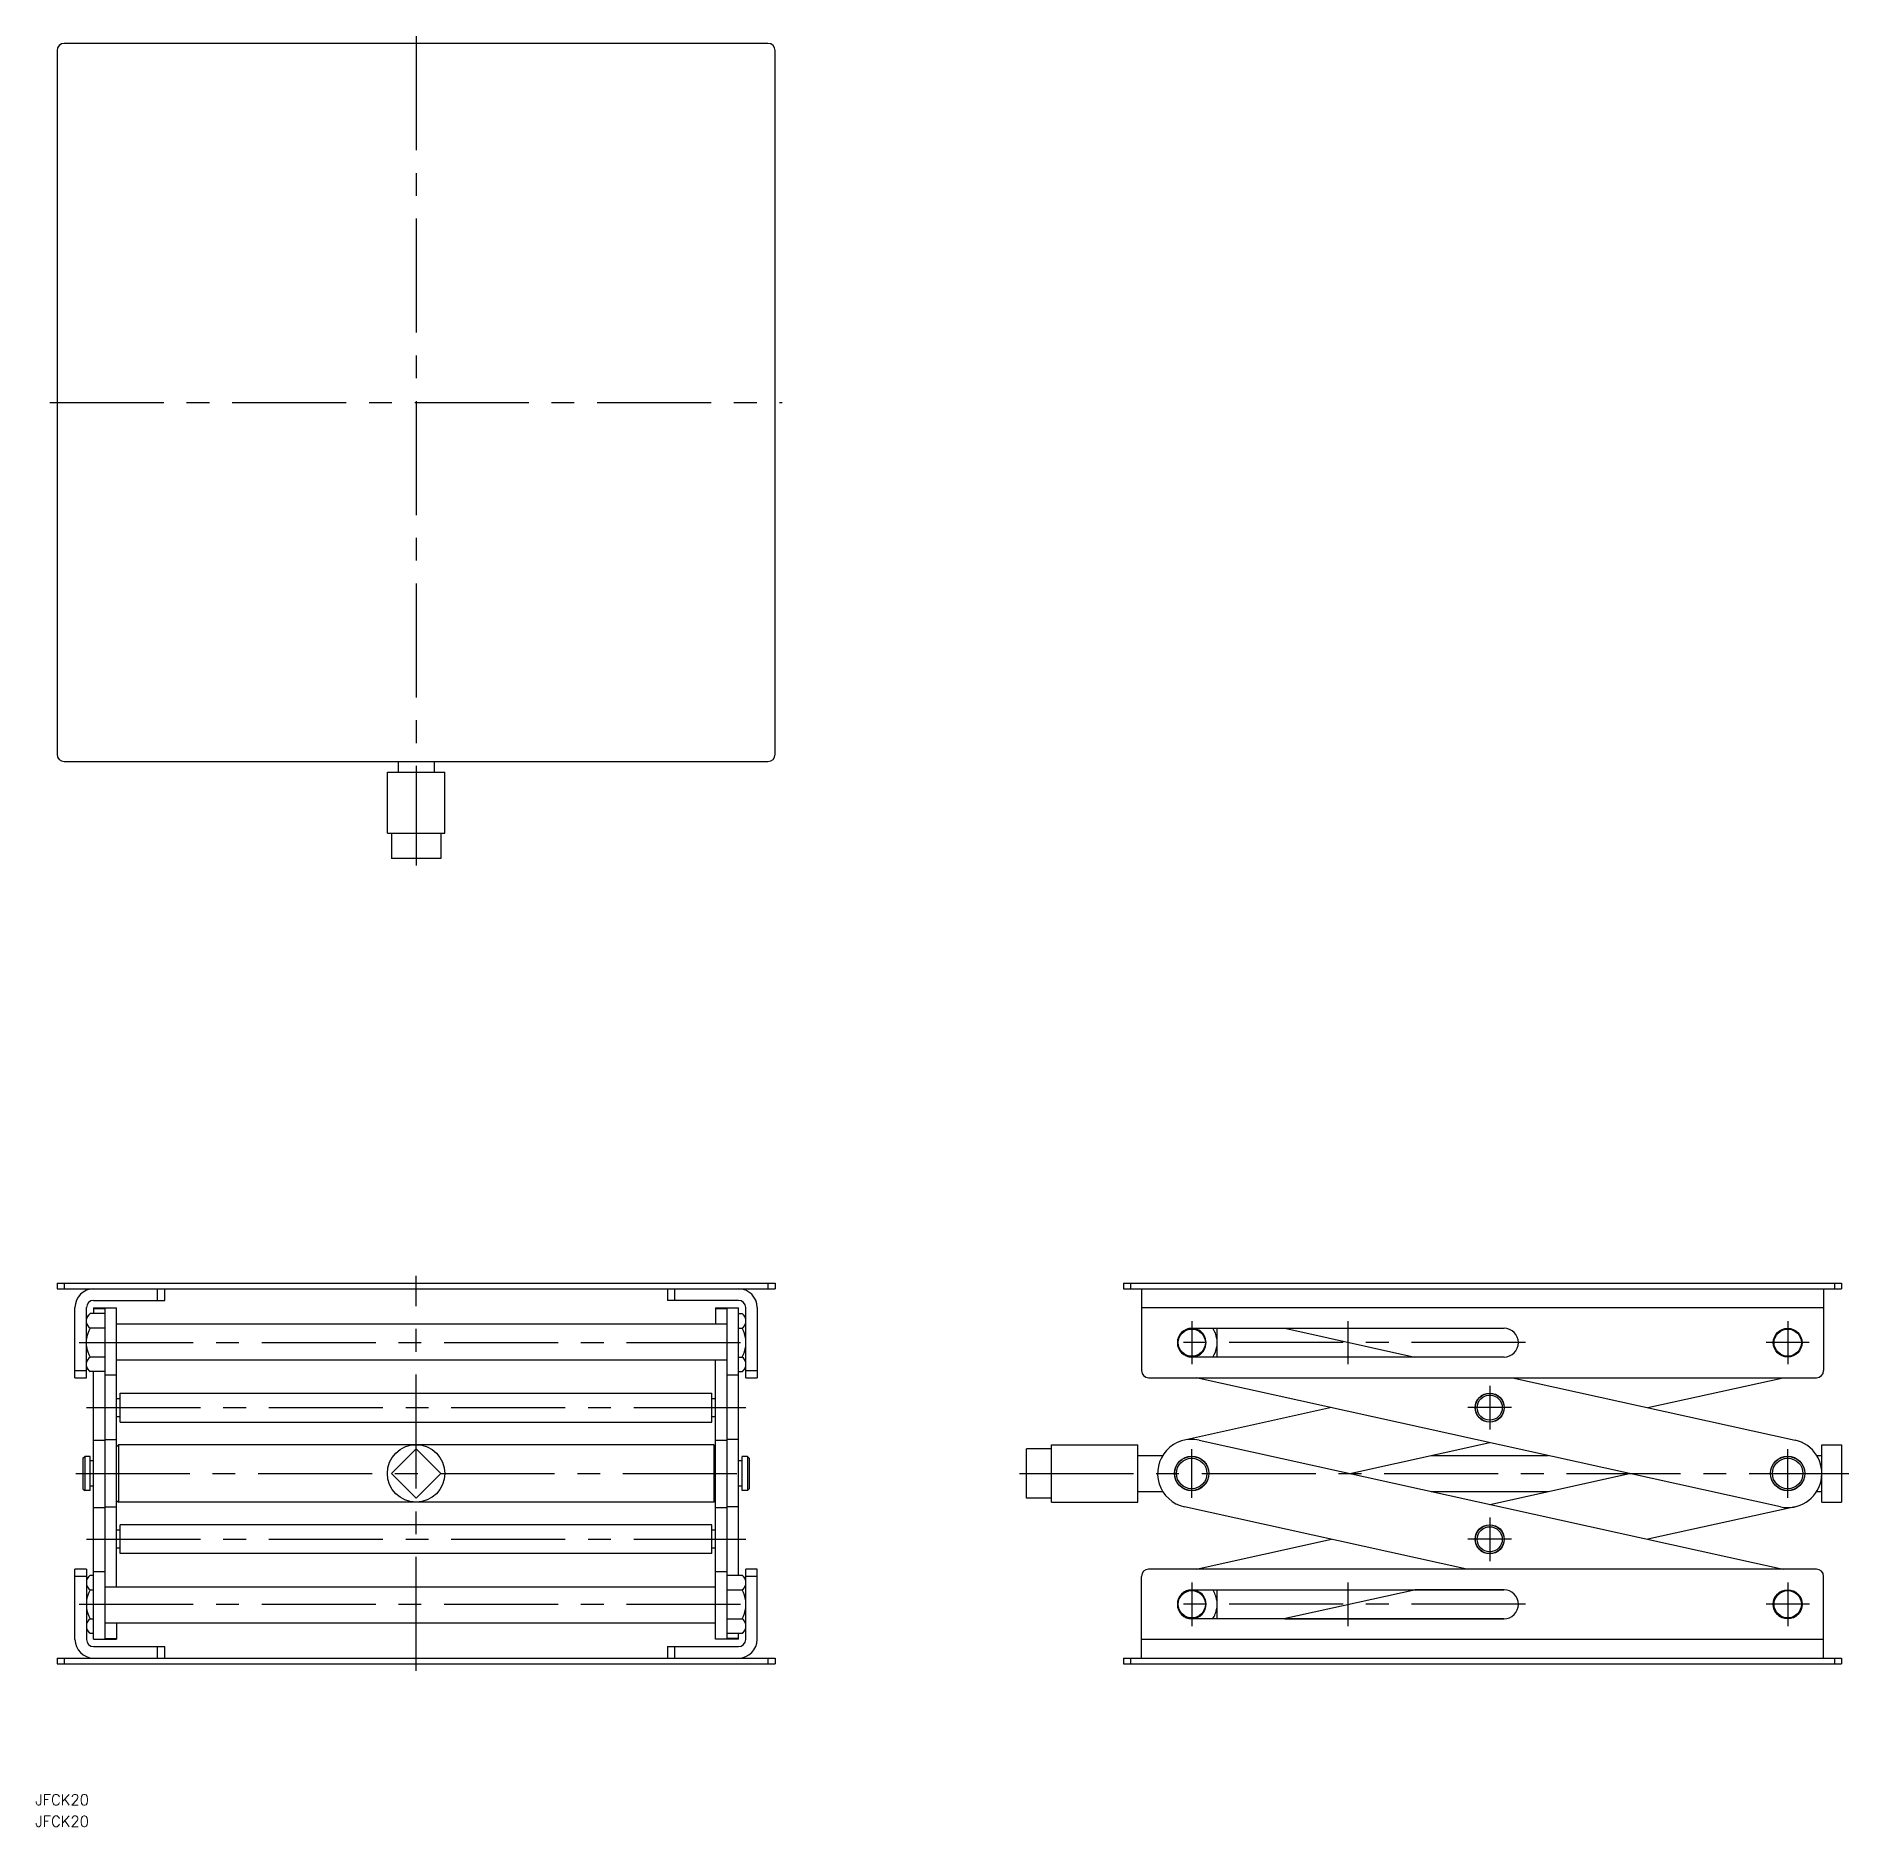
# Model space of a CAD drawing. Extents: x -106 to 1221, y -45 to 755.
# Drawn here: x -106 to 399, y -45 to 453 of the extents above; entities that cross this region are included whole.
import ezdxf

# ---------------------------------------------------------------- set-up
doc = ezdxf.new("R2010")
doc.units = 0
doc.linetypes.add('CENTER', pattern=[50.8, 31.75, -6.35, 6.35, -6.35])
doc.layers.get('0').update_dxf_attribs({"linetype": 'CONTINUOUS'})
doc.layers.add('CENTER', color=1, linetype='CONTINUOUS')
doc.styles.get("Standard").update_dxf_attribs({"font": 'txt.shx', "height": 3, "bigfont": 'bigfont.shx'})

msp = doc.modelspace()

# ---------------------------------------------------------------- texts
at = {"color": 7, "linetype": 'CONTINUOUS'}
for p in [(-106.03, -39.38), (-106.03, -45.38)]:
    msp.add_text('JFCK20', height=3, dxfattribs=at).set_placement(p)

# ---------------------------------------------------------------- linework, layer by layer
at = {"color": 7, "linetype": 'CONTINUOUS'}
for p, q in [((-99.99, 449.27), (-99.99, 253.29)), ((97.99, 451.27), (-97.99, 451.27)), ((99.99, 253.29), (99.99, 449.27)), ((-97.99, 251.29), (97.99, 251.29)), ((-8, 231.29), (-8, 248.29)), ((-8, 248.29), (8, 248.29)), ((-5, 251.29), (-5, 248.29)), ((5, 251.29), (5, 248.29)), ((8, 231.29), (8, 248.29)), ((-8, 231.29), (8, 231.29)), ((-6.86, 231.29), (-6.86, 224.29)), ((0, 231.29), (0, 224.29)), ((6.86, 231.29), (6.86, 224.29)), ((6.86, 224.29), (-6.86, 224.29)), ((-99.99, 106.02), (99.99, 106.02)), ((-99.99, 106.02), (-99.99, 104.42)), ((-97.99, 106.02), (-97.99, 104.42)), ((97.99, 106.02), (97.99, 104.42)), ((99.99, 106.02), (99.99, 104.42)), ((197, 106.02), (396.97, 106.02)), ((197, 106.02), (197, 104.42)), ((199, 106.02), (199, 104.42)), ((394.97, 106.02), (394.97, 104.42)), ((396.97, 106.02), (396.97, 104.42)), ((-99.99, 104.42), (99.99, 104.42)), ((-89.79, 101.22), (-69.99, 101.22)), ((-71.99, 101.22), (-71.99, 104.42)), ((-69.99, 101.22), (-69.99, 104.42)), ((69.99, 104.42), (69.99, 101.22)), ((89.79, 101.22), (69.99, 101.22)), ((71.99, 104.42), (71.99, 101.22)), ((197, 104.42), (396.97, 104.42)), ((202, 104.42), (202, 81.67)), ((391.97, 104.42), (391.97, 81.67)), ((-94.99, 79.67), (-94.99, 99.22)), ((-91.79, 79.67), (-91.79, 99.22)), ((-91.79, 96.52), (-90.79, 97.52)), ((-86.59, 97.52), (-90.79, 97.52)), ((-89.79, 99.17), (-89.79, 97.52)), ((-89.79, 99.17), (-83.39, 99.17)), ((-89.79, 98.94), (-86.59, 98.94)), ((-86.59, 6.85), (-86.59, 99.17)), ((-83.39, 21.35), (-83.39, 99.17)), ((83.39, 99.17), (89.79, 99.17)), ((83.39, 99.17), (83.39, 94.67)), ((83.39, 98.94), (86.59, 98.94)), ((86.59, 6.85), (86.59, 99.17)), ((89.79, 24.65), (89.79, 99.17)), ((89.79, 97.52), (90.79, 97.52)), ((91.79, 96.52), (90.79, 97.52)), ((91.79, 79.67), (91.79, 99.22)), ((94.99, 99.22), (94.99, 79.67)), ((202, 99.22), (391.97, 99.22)), ((-86.59, 93.48), (-90.79, 93.48)), ((-83.39, 94.67), (86.59, 94.67)), ((89.79, 93.48), (90.79, 93.48)), ((216, 93.44), (302.98, 93.44)), ((223, 93.44), (223, 85.44)), ((241.93, 93.44), (278.15, 85.44)), ((-94.99, 81.67), (-91.79, 81.67)), ((-91.79, 82.36), (-90.79, 81.36)), ((-86.59, 85.4), (-90.79, 85.4)), ((-86.59, 81.36), (-90.79, 81.36)), ((-89.79, 6.85), (-89.79, 81.36)), ((-83.39, 84.67), (86.59, 84.67)), ((83.39, 6.85), (83.39, 84.67)), ((89.79, 85.4), (90.79, 85.4)), ((89.79, 81.36), (90.79, 81.36)), ((91.79, 82.36), (90.79, 81.36)), ((91.79, 81.67), (94.99, 81.67)), ((302.98, 85.44), (216, 85.44)), ((-94.99, 79.67), (-91.79, 79.67)), ((-83.39, 80.39), (-86.59, 80.39)), ((89.79, 80.39), (86.59, 80.39)), ((91.79, 79.67), (94.99, 79.67)), ((204, 79.67), (389.97, 79.67)), ((379.93, 43.73), (217.22, 79.67)), ((305.31, 79.67), (384.02, 62.28)), ((343.03, 71.34), (380.75, 79.67)), ((-83.39, 73.84), (-82.39, 73.84)), ((-82.39, 75.34), (82.39, 75.34)), ((-82.39, 67.34), (-82.39, 75.34)), ((82.39, 67.34), (82.39, 75.34)), ((82.39, 73.84), (83.39, 73.84)), ((254.94, 71.34), (213.95, 62.28)), ((-83.39, 68.84), (-82.39, 68.84)), ((-82.39, 67.34), (82.39, 67.34)), ((82.39, 68.84), (83.39, 68.84)), ((-89.79, 62.28), (-86.59, 62.28)), ((-86.59, 62.51), (-83.39, 62.51)), ((-83.39, 60.51), (-82.89, 61.01)), ((82.89, 61.01), (-82.89, 61.01)), ((-82.89, 61.01), (-82.89, 45.01)), ((83.39, 60.51), (82.89, 61.01)), ((82.89, 61.01), (82.89, 45.01)), ((83.39, 62.28), (86.59, 62.28)), ((89.79, 62.51), (86.59, 62.51)), ((177, 61.01), (201, 61.01)), ((177, 45.01), (177, 61.01)), ((201, 45.01), (201, 61.01)), ((218.05, 62.28), (380.75, 26.35)), ((260.04, 53.01), (298.99, 61.61)), ((391.47, 45.01), (391.47, 61.01)), ((391.47, 61.01), (396.97, 61.01)), ((396.97, 61.01), (396.97, 45.01)), ((-92.79, 57.26), (-92.29, 57.76)), ((-92.79, 57.26), (-92.79, 48.76)), ((-92.29, 57.76), (-92.29, 48.26)), ((-90.79, 57.76), (-92.29, 57.76)), ((-90.79, 48.26), (-90.79, 57.76)), ((-89.79, 56.51), (-90.79, 56.51)), ((0, 59.87), (-6.86, 53.01)), ((6.86, 53.01), (0, 59.87)), ((90.79, 56.51), (89.79, 56.51)), ((92.29, 57.76), (90.79, 57.76)), ((90.79, 48.26), (90.79, 57.76)), ((92.79, 57.26), (92.29, 57.76)), ((92.29, 57.76), (92.29, 48.26)), ((92.79, 57.26), (92.79, 48.76)), ((170, 46.15), (170, 59.87)), ((177, 59.87), (170, 59.87)), ((201, 58.01), (207.92, 58.01)), ((282.68, 58.01), (315.29, 58.01)), ((390.05, 58.01), (391.47, 58.01)), ((-6.86, 53.01), (0, 46.15)), ((0, 46.15), (6.86, 53.01)), ((170, 53.01), (177, 53.01)), ((298.99, 44.41), (337.93, 53.01)), ((-92.79, 48.76), (-92.29, 48.26)), ((-90.79, 48.26), (-92.29, 48.26)), ((-89.79, 49.51), (-90.79, 49.51)), ((-83.39, 45.51), (-82.89, 45.01)), ((83.39, 45.51), (82.89, 45.01)), ((90.79, 49.51), (89.79, 49.51)), ((92.29, 48.26), (90.79, 48.26)), ((92.79, 48.76), (92.29, 48.26)), ((177, 46.15), (170, 46.15)), ((201, 48.01), (207.92, 48.01)), ((282.68, 48.01), (315.29, 48.01)), ((390.05, 48.01), (391.47, 48.01)), ((-89.79, 43.51), (-86.59, 43.51)), ((-86.59, 43.73), (-83.39, 43.73)), ((82.89, 45.01), (-82.89, 45.01)), ((83.39, 43.51), (86.59, 43.51)), ((89.79, 43.73), (86.59, 43.73)), ((177, 45.01), (201, 45.01)), ((292.66, 26.35), (213.95, 43.73)), ((384.02, 43.73), (343.03, 34.68)), ((391.47, 45.01), (396.97, 45.01)), ((-82.39, 37.18), (-83.39, 37.18)), ((82.39, 38.68), (-82.39, 38.68)), ((-82.39, 30.68), (-82.39, 38.68)), ((82.39, 30.68), (82.39, 38.68)), ((83.39, 37.18), (82.39, 37.18)), ((-82.39, 32.18), (-83.39, 32.18)), ((82.39, 30.68), (-82.39, 30.68)), ((83.39, 32.18), (82.39, 32.18)), ((217.22, 26.35), (254.94, 34.68)), ((-94.99, 6.8), (-94.99, 26.35)), ((-91.79, 26.35), (-94.99, 26.35)), ((-91.79, 26.35), (-91.79, 6.8)), ((-86.59, 25.62), (-89.79, 25.62)), ((86.59, 25.62), (83.39, 25.62)), ((94.99, 26.35), (91.79, 26.35)), ((91.79, 6.8), (91.79, 26.35)), ((94.99, 6.8), (94.99, 26.35)), ((389.97, 26.35), (204, 26.35)), ((-91.79, 24.35), (-94.99, 24.35)), ((-91.79, 23.65), (-90.79, 24.65)), ((-90.79, 24.65), (-89.79, 24.65)), ((-90.79, 20.61), (-89.79, 20.61)), ((83.39, 21.35), (-86.59, 21.35)), ((86.59, 24.65), (90.79, 24.65)), ((86.59, 20.61), (90.79, 20.61)), ((91.79, 23.65), (90.79, 24.65)), ((94.99, 24.35), (91.79, 24.35)), ((202, 1.6), (202, 24.35)), ((216.05, 20.62), (302.93, 20.62)), ((223, 20.61), (223, 12.53)), ((278.37, 20.62), (241.7, 12.52)), ((302.98, 20.57), (278.15, 20.57)), ((391.97, 1.6), (391.97, 24.35)), ((-90.79, 12.53), (-89.79, 12.53)), ((83.39, 11.35), (-86.59, 11.35)), ((-83.39, 11.35), (-83.39, 6.85)), ((86.59, 12.53), (90.79, 12.53)), ((302.93, 12.52), (216.05, 12.52)), ((241.93, 12.57), (302.98, 12.57)), ((-91.79, 9.49), (-90.79, 8.49)), ((-90.79, 8.49), (-89.79, 8.49)), ((-89.79, 6.85), (-83.39, 6.85)), ((-86.59, 7.07), (-83.39, 7.07)), ((89.79, 6.85), (83.39, 6.85)), ((86.59, 8.49), (90.79, 8.49)), ((89.79, 7.07), (86.59, 7.07)), ((89.79, 6.85), (89.79, 8.49)), ((91.79, 9.49), (90.79, 8.49)), ((391.97, 6.8), (202, 6.8)), ((-99.99, 1.6), (99.99, 1.6)), ((-99.99, 1.6), (-99.99, 0)), ((-99.99, 0), (99.99, 0)), ((-97.99, 1.6), (-97.99, 0)), ((-89.79, 4.8), (-69.99, 4.8)), ((-71.99, 1.6), (-71.99, 4.8)), ((-69.99, 1.6), (-69.99, 4.8)), ((69.99, 4.8), (89.79, 4.8)), ((69.99, 4.8), (69.99, 1.6)), ((71.99, 4.8), (71.99, 1.6)), ((97.99, 1.6), (97.99, 0)), ((99.99, 1.6), (99.99, 0)), ((197, 1.6), (396.97, 1.6)), ((197, 1.6), (197, 0)), ((197, 0), (396.97, 0)), ((199, 1.6), (199, 0)), ((394.97, 1.6), (394.97, 0)), ((396.97, 1.6), (396.97, 0))]:
    msp.add_line(p, q, dxfattribs=at)
for centre, radius in [((216, 89.44), 3.8), ((381.97, 89.44), 4), ((381.97, 89.44), 3.8), ((298.99, 71.34), 4.05), ((298.99, 71.34), 4), ((298.99, 71.34), 3.5), ((0, 53.01), 8), ((216, 53.01), 4.8), ((216, 53.01), 4.75), ((216, 53.01), 4.25), ((381.97, 53.01), 4.8), ((381.97, 53.01), 4.75), ((381.97, 53.01), 4.25), ((298.99, 34.68), 4.05), ((298.99, 34.68), 4), ((298.99, 34.68), 3.5), ((216, 16.57), 3.8), ((381.97, 16.57), 4.05), ((381.97, 16.57), 4), ((381.97, 16.57), 3.8)]:
    msp.add_circle(centre, radius, dxfattribs=at)
for centre, radius, start, end in [((-97.99, 449.27), 2, 90, 180), ((97.99, 449.27), 2, 0, 90), ((-97.99, 253.29), 2, 180, 270), ((97.99, 253.29), 2, 270, 0), ((-89.79, 99.22), 5.2, 90, 180), ((-89.79, 99.22), 2, 90, 180), ((89.79, 99.22), 5.2, 0, 90), ((89.79, 99.22), 2, 0, 90), ((-89.37, 95.5), 2.47, 125.0565, 168.3727), ((89.37, 95.5), 2.47, 11.6273, 54.9435), ((-89.37, 95.5), 2.47, 191.6273, 234.9435), ((-83.57, 89.44), 8.28, 150.7735, 173.469), ((89.37, 95.5), 2.47, 305.0565, 348.3727), ((83.57, 89.44), 8.28, 6.531, 29.2265), ((216, 89.44), 4, 90, 270), ((216, 89.44), 4, 269.988, 90.0119), ((216, 89.44), 7.08, 8.7748, 34.4544), ((302.98, 89.44), 4, 270, 90), ((-83.57, 89.44), 8.28, 186.531, 209.2265), ((83.57, 89.44), 8.28, 330.7735, 353.469), ((216, 89.44), 7.08, 325.5456, 351.2252), ((-89.37, 83.38), 2.47, 125.0565, 168.3727), ((-89.37, 83.38), 2.47, 191.6273, 234.9435), ((89.37, 83.38), 2.47, 11.6273, 54.9435), ((89.37, 83.38), 2.47, 305.0565, 348.3727), ((204, 81.67), 2, 180, 270), ((389.97, 81.67), 2, 270, 0), ((216, 53.01), 9.5, 77.545, 257.545), ((381.97, 53.01), 9.5, 257.545, 77.545), ((204, 24.35), 2, 90, 180), ((389.97, 24.35), 2, 0, 90), ((-89.37, 22.63), 2.47, 125.0565, 168.3727), ((-89.37, 22.63), 2.47, 191.6273, 234.9435), ((-83.57, 16.57), 8.28, 150.7735, 173.469), ((89.37, 22.63), 2.47, 11.6273, 54.9435), ((89.37, 22.63), 2.47, 305.0565, 348.3727), ((83.57, 16.57), 8.28, 6.531, 29.2265), ((216.05, 16.57), 4.05, 90, 270), ((216, 16.57), 4, 227.6919, 132.2909), ((216, 16.57), 7.08, 8.7748, 34.9403), ((302.93, 16.57), 4.05, 270, 90), ((-83.57, 16.57), 8.28, 186.531, 209.2265), ((83.57, 16.57), 8.28, 330.7735, 353.469), ((216, 16.57), 7.08, 325.0597, 351.2252), ((-89.37, 10.51), 2.47, 125.0565, 168.3727), ((89.37, 10.51), 2.47, 11.6273, 54.9435), ((-89.79, 6.8), 5.2, 180, 270), ((-89.37, 10.51), 2.47, 191.6273, 234.9435), ((-89.79, 6.8), 2, 180, 270), ((89.79, 6.8), 2, 270, 0), ((89.79, 6.8), 5.2, 270, 0), ((89.37, 10.51), 2.47, 305.0565, 348.3727)]:
    msp.add_arc(centre, radius, start, end, dxfattribs=at)
at = {"layer": 'CENTER', "color": 1, "linetype": 'CENTER'}
for p, q in [((0, 453.27), (0, 222.29)), ((-101.99, 351.28), (101.99, 351.28)), ((0, -2), (0, 108.02)), ((216, 95.44), (216, 83.44)), ((259.49, 95.44), (259.49, 83.44)), ((381.97, 95.44), (381.97, 83.44)), ((-93.79, 89.44), (93.79, 89.44)), ((308.98, 89.44), (210, 89.44)), ((387.97, 89.44), (375.98, 89.44)), ((298.99, 77.39), (298.99, 65.29)), ((-91.79, 71.34), (91.79, 71.34)), ((305.04, 71.34), (292.94, 71.34)), ((216, 46.21), (216, 59.81)), ((381.97, 46.21), (381.97, 59.81)), ((-94.79, 53.01), (94.79, 53.01)), ((168, 53.01), (398.97, 53.01)), ((298.99, 40.73), (298.99, 28.63)), ((-91.79, 34.68), (91.79, 34.68)), ((305.04, 34.68), (292.94, 34.68)), ((216, 22.62), (216, 10.52)), ((259.49, 22.62), (259.49, 10.52)), ((381.97, 22.62), (381.97, 10.52)), ((-93.79, 16.57), (93.79, 16.57)), ((308.98, 16.57), (210, 16.57)), ((388.02, 16.57), (375.93, 16.57))]:
    msp.add_line(p, q, dxfattribs=at)

msp.set_redraw_order([(e.dxf.handle, doc.entitydb.next_handle()) for e in msp.query("TEXT MTEXT ATTDEF DIMENSION ARC_DIMENSION")])  # texts and dimensions are drawn at this point

doc.saveas('drawing.dxf')
